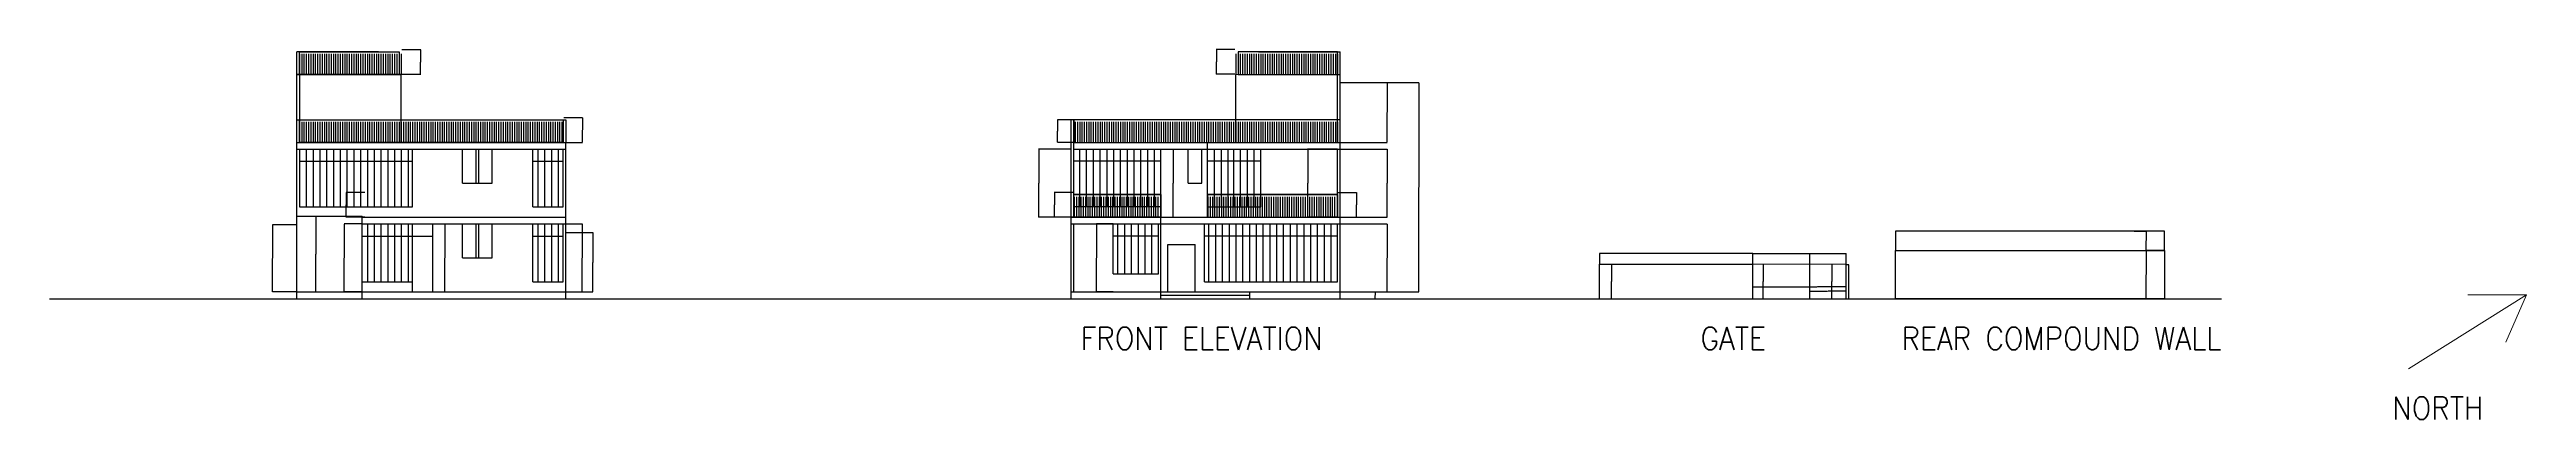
# Model space of a CAD drawing. Header units: feet. Extents: x -1257 to 5708, y 184 to 5555.
# Drawn here: x 607 to 4916, y 4913 to 5555 of the extents above; entities that cross this region are included whole.
import ezdxf

# ---------------------------------------------------------------- set-up
doc = ezdxf.new("R2010")
doc.units = ezdxf.units.FT
doc.header["$MEASUREMENT"] = 0
for name, color, linetype in [('ACCBLK_1', 7, 'Continuous'), ('BLK_1_FLR_1_HT_ROOM', 7, 'Continuous'), ('BLK_1_MUMTY_HT', 7, 'Continuous'), ('BLK_1_PLINTH_HEIGHT', 7, 'Continuous')]:
    doc.layers.add(name, color=color, linetype=linetype)
for name, color, linetype, plot in [('BLK_1_FLR_0_HT_ROOM', 2, 'Continuous', False), ('BLK_1_FLR_0_REGULAR_ROOM', 1, 'Continuous', False), ('BLK_1_FLR_0_WC_BATH_HT', 3, 'Continuous', False), ('BLK_1_FLR_1_KITCHEN', 4, 'Continuous', False), ('BLK_1_FLR_1_REGULAR_ROOM', 1, 'Continuous', False), ('BLK_1_HT_OF_BLDG', 5, 'Continuous', False), ('BLK_1_PARAPET_HT', 2, 'Continuous', False), ('COMPOUNDWALL', 4, 'Continuous', False)]:
    doc.layers.add(name, color=color, linetype=linetype, plot=plot)
for name, color, linetype, lineweight in [('BLK_1_STAIR_COVER', 7, 'Continuous', 0), ('MAIN_GATE', 7, 'Continuous', 0), ('NORTH_DIRECTION', 7, 'Continuous', 0), ('WICKET_GATE', 7, 'Continuous', 0)]:
    doc.layers.add(name, color=color, linetype=linetype, lineweight=lineweight)
doc.layers.add('BLK_1_STAIR_HEADROOM', color=7, linetype='Continuous', lineweight=0, plot=False)
doc.styles.get("Standard").update_dxf_attribs({"font": 'standard'})
doc.dimstyles.get("Standard").update_dxf_attribs({"dimtxt": 0.18, "dimasz": 0.18, "dimexe": 0.18, "dimexo": 0.0625, "dimgap": 0.09, "dimtad": 0, "dimtih": 1, "dimtoh": 1, "dimdec": 1, "dimzin": 0, "dimdsep": 46, "dimlunit": 4, "dimtxsty": 'standard', "dimcen": 0.09, "dimadec": 0, "dimazin": 0, "dimtfac": 1, "dimtdec": 1, "dimtofl": 0, "dimtmove": 0, "dimatfit": 3, "dimfxl": 1, "dimtolj": 1, "dimtzin": 0, "dimarcsym": 0})

# ---------------------------------------------------------------- blocks, each defined once
blk = doc.blocks.new('AUDIT_I_200127221134-2')
blk.add_line((0, 0.45), (0, -0.45))
blk = doc.blocks.new('AUDIT_I_200127221134-3')
at = {"color": 0, "linetype": 'ByBlock', "lineweight": -2}
for p in [(-5.6, 0), (-5.5, 0), (-5.4, 0), (-5.3, 0), (-5.2, 0), (-5.1, 0), (-5, 0), (-4.9, 0), (-4.8, 0), (-4.7, 0), (-4.6, 0), (-4.5, 0), (-4.4, 0), (-4.3, 0), (-4.2, 0), (-4.1, 0), (-4, 0), (-3.9, 0), (-3.8, 0), (-3.7, 0), (-3.6, 0), (-3.5, 0), (-3.4, 0), (-3.3, 0), (-3.2, 0), (-3.1, 0), (-3, 0), (-2.9, 0), (-2.8, 0), (-2.7, 0), (-2.6, 0), (-2.5, 0), (-2.4, 0), (-2.3, 0), (-2.2, 0), (-2.1, 0), (-2, 0), (-1.9, 0), (-1.8, 0), (-1.7, 0), (-1.6, 0), (-1.5, 0), (-1.4, 0), (-1.3, 0), (-1.2, 0), (-1.1, 0), (-1, 0), (-0.9, 0), (-0.8, 0), (-0.7, 0), (-0.6, 0), (-0.5, 0), (-0.4, 0), (-0.3, 0), (-0.2, 0), (-0.1, 0), (0, 0)]:
    blk.add_blockref('AUDIT_I_200127221134-2', p, dxfattribs=at)
blk = doc.blocks.new('AUDIT_I_200127221134-4')
blk.add_line((0, 0.45), (0, -0.45))
blk = doc.blocks.new('AUDIT_I_200127221134-5')
at = {"color": 0, "linetype": 'ByBlock', "lineweight": -2}
for p in [(-3.7, 0), (-3.6, 0), (-3.5, 0), (-3.4, 0), (-3.3, 0), (-3.2, 0), (-3.1, 0), (-3, 0), (-2.9, 0), (-2.8, 0), (-2.7, 0), (-2.6, 0), (-2.5, 0), (-2.4, 0), (-2.3, 0), (-2.2, 0), (-2.1, 0), (-2, 0), (-1.9, 0), (-1.8, 0), (-1.7, 0), (-1.6, 0), (-1.5, 0), (-1.4, 0), (-1.3, 0), (-1.2, 0), (-1.1, 0), (-1, 0), (-0.9, 0), (-0.8, 0), (-0.7, 0), (-0.6, 0), (-0.5, 0), (-0.4, 0), (-0.3, 0), (-0.2, 0), (-0.1, 0), (0, 0)]:
    blk.add_blockref('AUDIT_I_200127221134-4', p, dxfattribs=at)
blk = doc.blocks.new('AUDIT_I_200127221134-6')
blk.add_line((0, 0.45), (0, -0.45))
blk = doc.blocks.new('AUDIT_I_200127221134-7')
at = {"color": 0, "linetype": 'ByBlock', "lineweight": -2}
for p in [(-11.6, 0), (-11.5, 0), (-11.4, 0), (-11.3, 0), (-11.2, 0), (-11.1, 0), (-11, 0), (-10.9, 0), (-10.8, 0), (-10.7, 0), (-10.6, 0), (-10.5, 0), (-10.4, 0), (-10.3, 0), (-10.2, 0), (-10.1, 0), (-10, 0), (-9.9, 0), (-9.8, 0), (-9.7, 0), (-9.6, 0), (-9.5, 0), (-9.4, 0), (-9.3, 0), (-9.2, 0), (-9.1, 0), (-9, 0), (-8.9, 0), (-8.8, 0), (-8.7, 0), (-8.6, 0), (-8.5, 0), (-8.4, 0), (-8.3, 0), (-8.2, 0), (-8.1, 0), (-8, 0), (-7.9, 0), (-7.8, 0), (-7.7, 0), (-7.6, 0), (-7.5, 0), (-7.4, 0), (-7.3, 0), (-7.2, 0), (-7.1, 0), (-7, 0), (-6.9, 0), (-6.8, 0), (-6.7, 0), (-6.6, 0), (-6.5, 0), (-6.4, 0), (-6.3, 0), (-6.2, 0), (-6.1, 0), (-6, 0), (-5.9, 0), (-5.8, 0), (-5.7, 0), (-5.6, 0), (-5.5, 0), (-5.4, 0), (-5.3, 0), (-5.2, 0), (-5.1, 0), (-5, 0), (-4.9, 0), (-4.8, 0), (-4.7, 0), (-4.6, 0), (-4.5, 0), (-4.4, 0), (-4.3, 0), (-4.2, 0), (-4.1, 0), (-4, 0), (-3.9, 0), (-3.8, 0), (-3.7, 0), (-3.6, 0), (-3.5, 0), (-3.4, 0), (-3.3, 0), (-3.2, 0), (-3.1, 0), (-3, 0), (-2.9, 0), (-2.8, 0), (-2.7, 0), (-2.6, 0), (-2.5, 0), (-2.4, 0), (-2.3, 0), (-2.2, 0), (-2.1, 0), (-2, 0), (-1.9, 0), (-1.8, 0), (-1.7, 0), (-1.6, 0), (-1.5, 0), (-1.4, 0), (-1.3, 0), (-1.2, 0), (-1.1, 0), (-1, 0), (-0.9, 0), (-0.8, 0), (-0.7, 0), (-0.6, 0), (-0.5, 0), (-0.4, 0), (-0.3, 0), (-0.2, 0), (-0.1, 0), (0, 0)]:
    blk.add_blockref('AUDIT_I_200127221134-6', p, dxfattribs=at)
blk = doc.blocks.new('AUDIT_I_200127221134-8')
blk.add_line((0, 0.45), (0, -0.45))
blk = doc.blocks.new('AUDIT_I_200127221134-9')
at = {"color": 0, "linetype": 'ByBlock', "lineweight": -2}
for p in [(-4.5, 0), (-4.4, 0), (-4.3, 0), (-4.2, 0), (-4.1, 0), (-4, 0), (-3.9, 0), (-3.8, 0), (-3.7, 0), (-3.6, 0), (-3.5, 0), (-3.4, 0), (-3.3, 0), (-3.2, 0), (-3.1, 0), (-3, 0), (-2.9, 0), (-2.8, 0), (-2.7, 0), (-2.6, 0), (-2.5, 0), (-2.4, 0), (-2.3, 0), (-2.2, 0), (-2.1, 0), (-2, 0), (-1.9, 0), (-1.8, 0), (-1.7, 0), (-1.6, 0), (-1.5, 0), (-1.4, 0), (-1.3, 0), (-1.2, 0), (-1.1, 0), (-1, 0), (-0.9, 0), (-0.8, 0), (-0.7, 0), (-0.6, 0), (-0.5, 0), (-0.4, 0), (-0.3, 0), (-0.2, 0), (-0.1, 0), (0, 0)]:
    blk.add_blockref('AUDIT_I_200127221134-8', p, dxfattribs=at)
blk = doc.blocks.new('*D111')
at = {"layer": 'BLK_1_HT_OF_BLDG', "color": 0, "lineweight": -2, "transparency": 16777216}
for p, q in [((2852.5, 5498.3), (2989.4, 5498.3)), ((2989.2, 5498.1), (2989.2, 5316.7)), ((2989.2, 5134.8), (2989.2, 5316.1)), ((2852.5, 5134.6), (2989.4, 5134.6))]:
    blk.add_line(p, q, dxfattribs=at)
at = {"layer": 'BLK_1_HT_OF_BLDG', "color": 0, "transparency": 16777216}
for points in [[(2989.2, 5498.1), (2989.3, 5498.1), (2989.2, 5498.3)], [(2989.2, 5134.8), (2989.3, 5134.8), (2989.2, 5134.6)]]:
    blk.add_solid(points, dxfattribs=at)
at = {"layer": 'Defpoints', "color": 0, "transparency": 16777216}
for p in [(2852.5, 5498.3), (2989.2, 5498.3), (2852.5, 5134.6)]:
    blk.add_point(p, dxfattribs=at)
at = {"layer": 'BLK_1_HT_OF_BLDG', "color": 0, "transparency": 16777216, "insert": (2989.2, 5316.4), "char_height": 0.18, "width": 0.7, "attachment_point": 5}
blk.add_mtext('\\A1;30\'-3{\\H1x;\\S1/2;}"', dxfattribs=at)
blk = doc.blocks.new('*D112')
at = {"layer": 'BLK_1_FLR_1_HT_ROOM', "color": 0, "lineweight": -2, "transparency": 16777216}
for p, q in [((2852.5, 5382.6), (2934.4, 5382.6)), ((2934.2, 5382.5), (2934.2, 5323.8)), ((2934.2, 5264.7), (2934.2, 5323.4)), ((2852.5, 5264.5), (2934.4, 5264.5))]:
    blk.add_line(p, q, dxfattribs=at)
at = {"layer": 'BLK_1_FLR_1_HT_ROOM', "color": 0, "transparency": 16777216}
for points in [[(2934.2, 5382.5), (2934.3, 5382.5), (2934.2, 5382.6)], [(2934.2, 5264.7), (2934.3, 5264.7), (2934.2, 5264.5)]]:
    blk.add_solid(points, dxfattribs=at)
at = {"layer": 'Defpoints', "color": 0, "transparency": 16777216}
for p in [(2852.5, 5382.6), (2934.2, 5382.6), (2852.5, 5264.5)]:
    blk.add_point(p, dxfattribs=at)
at = {"layer": 'BLK_1_FLR_1_HT_ROOM', "color": 0, "transparency": 16777216, "insert": (2934.2, 5323.6), "char_height": 0.18, "width": 0.7, "attachment_point": 5}
blk.add_mtext('\\A1;9\'-10"', dxfattribs=at)
blk = doc.blocks.new('*D113')
at = {"layer": 'BLK_1_FLR_0_HT_ROOM', "color": 0, "lineweight": -2, "transparency": 16777216}
for p, q in [((2852.5, 5252.7), (2934.4, 5252.7)), ((2934.2, 5252.5), (2934.2, 5193.9)), ((2934.2, 5134.8), (2934.2, 5193.5)), ((2852.5, 5134.6), (2934.4, 5134.6))]:
    blk.add_line(p, q, dxfattribs=at)
at = {"layer": 'BLK_1_FLR_0_HT_ROOM', "color": 0, "transparency": 16777216}
for points in [[(2934.2, 5252.5), (2934.3, 5252.5), (2934.2, 5252.7)], [(2934.2, 5134.8), (2934.3, 5134.8), (2934.2, 5134.6)]]:
    blk.add_solid(points, dxfattribs=at)
at = {"layer": 'Defpoints', "color": 0, "transparency": 16777216}
for p in [(2852.5, 5252.7), (2934.2, 5252.7), (2852.5, 5134.6)]:
    blk.add_point(p, dxfattribs=at)
at = {"layer": 'BLK_1_FLR_0_HT_ROOM', "color": 0, "transparency": 16777216, "insert": (2934.2, 5193.7), "char_height": 0.18, "width": 0.7, "attachment_point": 5}
blk.add_mtext('\\A1;9\'-10"', dxfattribs=at)
blk = doc.blocks.new('AUDIT_I_200127221134-10')
blk.add_line((0, 0.45), (0, -0.45))
blk = doc.blocks.new('AUDIT_I_200127221134-11')
at = {"color": 0, "linetype": 'ByBlock', "lineweight": -2}
for p in [(-4.5, 0), (-4.4, 0), (-4.3, 0), (-4.2, 0), (-4.1, 0), (-4, 0), (-3.9, 0), (-3.8, 0), (-3.7, 0), (-3.6, 0), (-3.5, 0), (-3.4, 0), (-3.3, 0), (-3.2, 0), (-3.1, 0), (-3, 0), (-2.9, 0), (-2.8, 0), (-2.7, 0), (-2.6, 0), (-2.5, 0), (-2.4, 0), (-2.3, 0), (-2.2, 0), (-2.1, 0), (-2, 0), (-1.9, 0), (-1.8, 0), (-1.7, 0), (-1.6, 0), (-1.5, 0), (-1.4, 0), (-1.3, 0), (-1.2, 0), (-1.1, 0), (-1, 0), (-0.9, 0), (-0.8, 0), (-0.7, 0), (-0.6, 0), (-0.5, 0), (-0.4, 0), (-0.3, 0), (-0.2, 0), (-0.1, 0), (0, 0)]:
    blk.add_blockref('AUDIT_I_200127221134-10', p, dxfattribs=at)
blk = doc.blocks.new('AUDIT_I_200127221134-12')
blk.add_line((0, 0.45), (0, -0.45))
blk = doc.blocks.new('AUDIT_I_200127221134-13')
at = {"color": 0, "linetype": 'ByBlock', "lineweight": -2}
for p in [(-11.6, 0), (-11.5, 0), (-11.4, 0), (-11.3, 0), (-11.2, 0), (-11.1, 0), (-11, 0), (-10.9, 0), (-10.8, 0), (-10.7, 0), (-10.6, 0), (-10.5, 0), (-10.4, 0), (-10.3, 0), (-10.2, 0), (-10.1, 0), (-10, 0), (-9.9, 0), (-9.8, 0), (-9.7, 0), (-9.6, 0), (-9.5, 0), (-9.4, 0), (-9.3, 0), (-9.2, 0), (-9.1, 0), (-9, 0), (-8.9, 0), (-8.8, 0), (-8.7, 0), (-8.6, 0), (-8.5, 0), (-8.4, 0), (-8.3, 0), (-8.2, 0), (-8.1, 0), (-8, 0), (-7.9, 0), (-7.8, 0), (-7.7, 0), (-7.6, 0), (-7.5, 0), (-7.4, 0), (-7.3, 0), (-7.2, 0), (-7.1, 0), (-7, 0), (-6.9, 0), (-6.8, 0), (-6.7, 0), (-6.6, 0), (-6.5, 0), (-6.4, 0), (-6.3, 0), (-6.2, 0), (-6.1, 0), (-6, 0), (-5.9, 0), (-5.8, 0), (-5.7, 0), (-5.6, 0), (-5.5, 0), (-5.4, 0), (-5.3, 0), (-5.2, 0), (-5.1, 0), (-5, 0), (-4.9, 0), (-4.8, 0), (-4.7, 0), (-4.6, 0), (-4.5, 0), (-4.4, 0), (-4.3, 0), (-4.2, 0), (-4.1, 0), (-4, 0), (-3.9, 0), (-3.8, 0), (-3.7, 0), (-3.6, 0), (-3.5, 0), (-3.4, 0), (-3.3, 0), (-3.2, 0), (-3.1, 0), (-3, 0), (-2.9, 0), (-2.8, 0), (-2.7, 0), (-2.6, 0), (-2.5, 0), (-2.4, 0), (-2.3, 0), (-2.2, 0), (-2.1, 0), (-2, 0), (-1.9, 0), (-1.8, 0), (-1.7, 0), (-1.6, 0), (-1.5, 0), (-1.4, 0), (-1.3, 0), (-1.2, 0), (-1.1, 0), (-1, 0), (-0.9, 0), (-0.8, 0), (-0.7, 0), (-0.6, 0), (-0.5, 0), (-0.4, 0), (-0.3, 0), (-0.2, 0), (-0.1, 0), (0, 0)]:
    blk.add_blockref('AUDIT_I_200127221134-12', p, dxfattribs=at)
blk = doc.blocks.new('*D114')
at = {"layer": 'ACCBLK_1', "color": 0, "lineweight": -2, "transparency": 16777216}
for p, q in [((1037, 5251.4), (994.5, 5251.4)), ((994.7, 5251.3), (994.7, 5193.2)), ((994.7, 5134.8), (994.7, 5192.8)), ((1037, 5134.6), (994.5, 5134.6))]:
    blk.add_line(p, q, dxfattribs=at)
at = {"layer": 'ACCBLK_1', "color": 0, "transparency": 16777216}
for points in [[(994.6, 5251.3), (994.7, 5251.3), (994.7, 5251.4)], [(994.6, 5134.8), (994.7, 5134.8), (994.7, 5134.6)]]:
    blk.add_solid(points, dxfattribs=at)
at = {"layer": 'Defpoints', "color": 0, "transparency": 16777216}
for p in [(994.7, 5251.4), (1037, 5251.4), (1037, 5134.6)]:
    blk.add_point(p, dxfattribs=at)
at = {"layer": 'ACCBLK_1', "color": 0, "transparency": 16777216, "insert": (994.7, 5193), "char_height": 0.18, "width": 0.7, "attachment_point": 5}
blk.add_mtext('\\A1;9\'-9"', dxfattribs=at)
blk = doc.blocks.new('*D115')
at = {"layer": 'COMPOUNDWALL', "color": 0, "lineweight": -2, "transparency": 16777216}
for p, q in [((3303.9, 5182.8), (3324.6, 5182.8)), ((3324.5, 5182.6), (3324.5, 5153)), ((3324.5, 5123), (3324.5, 5152.6)), ((3303.9, 5122.8), (3324.6, 5122.8))]:
    blk.add_line(p, q, dxfattribs=at)
at = {"layer": 'COMPOUNDWALL', "color": 0, "transparency": 16777216}
for points in [[(3324.4, 5182.6), (3324.5, 5182.6), (3324.5, 5182.8)], [(3324.4, 5123), (3324.5, 5123), (3324.5, 5122.8)]]:
    blk.add_solid(points, dxfattribs=at)
at = {"layer": 'Defpoints', "color": 0, "transparency": 16777216}
for p in [(3303.8, 5182.8), (3303.8, 5122.8), (3324.5, 5122.8)]:
    blk.add_point(p, dxfattribs=at)
at = {"layer": 'COMPOUNDWALL', "color": 0, "transparency": 16777216, "insert": (3324.5, 5152.8), "char_height": 0.18, "width": 0.66, "attachment_point": 5}
blk.add_mtext("\\A1;5'", dxfattribs=at)
blk = doc.blocks.new('*D116')
at = {"layer": 'COMPOUNDWALL', "color": 0, "lineweight": -2, "transparency": 16777216}
for p, q in [((4286.3, 5206.8), (4254.5, 5206.8)), ((4254.7, 5206.6), (4254.7, 5165)), ((4254.7, 5123), (4254.7, 5164.6)), ((4286.3, 5122.8), (4254.5, 5122.8))]:
    blk.add_line(p, q, dxfattribs=at)
at = {"layer": 'COMPOUNDWALL', "color": 0, "transparency": 16777216}
for points in [[(4254.6, 5206.6), (4254.7, 5206.6), (4254.7, 5206.8)], [(4254.6, 5123), (4254.7, 5123), (4254.7, 5122.8)]]:
    blk.add_solid(points, dxfattribs=at)
at = {"layer": 'Defpoints', "color": 0, "transparency": 16777216}
for p in [(4286.4, 5206.8), (4254.7, 5122.8), (4286.4, 5122.8)]:
    blk.add_point(p, dxfattribs=at)
at = {"layer": 'COMPOUNDWALL', "color": 0, "transparency": 16777216, "insert": (4254.7, 5164.8), "char_height": 0.18, "width": 0.66, "attachment_point": 5}
blk.add_mtext("\\A1;7'", dxfattribs=at)
blk = doc.blocks.new('*D117')
at = {"layer": 'COMPOUNDWALL', "color": 0, "lineweight": -2, "transparency": 16777216}
for p, q in [((4234.1, 5240.3), (4254.8, 5240.3)), ((4254.7, 5240.1), (4254.7, 5223.8)), ((4254.7, 5206.9), (4254.7, 5223.2)), ((4234.1, 5206.8), (4254.8, 5206.8))]:
    blk.add_line(p, q, dxfattribs=at)
at = {"layer": 'COMPOUNDWALL', "color": 0, "transparency": 16777216}
for points in [[(4254.6, 5240.1), (4254.7, 5240.1), (4254.7, 5240.3)], [(4254.6, 5206.9), (4254.7, 5206.9), (4254.7, 5206.8)]]:
    blk.add_solid(points, dxfattribs=at)
at = {"layer": 'Defpoints', "color": 0, "transparency": 16777216}
for p in [(4234, 5240.3), (4254.7, 5240.3), (4234, 5206.8)]:
    blk.add_point(p, dxfattribs=at)
at = {"layer": 'COMPOUNDWALL', "color": 0, "transparency": 16777216, "insert": (4254.7, 5223.5), "char_height": 0.18, "attachment_point": 5}
blk.add_mtext('\\A1;2\'-9{\\H1x;\\S1/2;}"', dxfattribs=at)
blk = doc.blocks.new('*D118')
at = {"layer": 'BLK_1_FLR_1_KITCHEN', "color": 0, "lineweight": -2, "transparency": 16777216}
for p, q in [((2457.2, 5252.7), (2428.4, 5252.7)), ((2428.6, 5252.5), (2428.6, 5193.9)), ((2428.6, 5134.8), (2428.6, 5193.5)), ((2457.2, 5134.6), (2428.4, 5134.6))]:
    blk.add_line(p, q, dxfattribs=at)
at = {"layer": 'BLK_1_FLR_1_KITCHEN', "color": 0, "transparency": 16777216}
for points in [[(2428.5, 5252.5), (2428.6, 5252.5), (2428.6, 5252.7)], [(2428.5, 5134.8), (2428.6, 5134.8), (2428.6, 5134.6)]]:
    blk.add_solid(points, dxfattribs=at)
at = {"layer": 'Defpoints', "color": 0, "transparency": 16777216}
for p in [(2457.3, 5252.7), (2428.6, 5134.6), (2457.3, 5134.6)]:
    blk.add_point(p, dxfattribs=at)
at = {"layer": 'BLK_1_FLR_1_KITCHEN', "color": 0, "transparency": 16777216, "insert": (2428.6, 5193.7), "char_height": 0.18, "attachment_point": 5}
blk.add_mtext('\\A1;9\'-10"', dxfattribs=at)
blk = doc.blocks.new('*D122')
at = {"layer": 'BLK_1_PARAPET_HT', "color": 0, "lineweight": -2, "transparency": 16777216}
for p, q in [((2388.9, 5433.8), (2360.6, 5433.8)), ((2360.8, 5433.6), (2360.8, 5414.4)), ((2388.9, 5394.4), (2360.6, 5394.4)), ((2360.8, 5394.6), (2360.8, 5413.8))]:
    blk.add_line(p, q, dxfattribs=at)
at = {"layer": 'BLK_1_PARAPET_HT', "color": 0, "transparency": 16777216}
for points in [[(2360.7, 5433.6), (2360.8, 5433.6), (2360.8, 5433.8)], [(2360.7, 5394.6), (2360.8, 5394.6), (2360.8, 5394.4)]]:
    blk.add_solid(points, dxfattribs=at)
at = {"layer": 'Defpoints', "color": 0, "transparency": 16777216}
for p in [(2360.8, 5433.8), (2389, 5433.8), (2389, 5394.4)]:
    blk.add_point(p, dxfattribs=at)
at = {"layer": 'BLK_1_PARAPET_HT', "color": 0, "transparency": 16777216, "insert": (2360.8, 5414.1), "char_height": 0.18, "attachment_point": 5}
blk.add_mtext('\\A1;3\'-3{\\H1x;\\S1/2;}"', dxfattribs=at)
blk = doc.blocks.new('*D124')
at = {"layer": 'BLK_1_PARAPET_HT', "color": 0, "lineweight": -2, "transparency": 16777216}
for p, q in [((2848, 5307.5), (2880.6, 5307.5)), ((2880.5, 5307.3), (2880.5, 5286.2)), ((2848, 5264.5), (2880.6, 5264.5)), ((2880.5, 5264.7), (2880.5, 5285.8))]:
    blk.add_line(p, q, dxfattribs=at)
at = {"layer": 'BLK_1_PARAPET_HT', "color": 0, "transparency": 16777216}
for points in [[(2880.4, 5307.3), (2880.5, 5307.3), (2880.5, 5307.5)], [(2880.4, 5264.7), (2880.5, 5264.7), (2880.5, 5264.5)]]:
    blk.add_solid(points, dxfattribs=at)
at = {"layer": 'Defpoints', "color": 0, "transparency": 16777216}
for p in [(2847.9, 5307.5), (2847.9, 5264.5), (2880.5, 5264.5)]:
    blk.add_point(p, dxfattribs=at)
at = {"layer": 'BLK_1_PARAPET_HT', "color": 0, "transparency": 16777216, "insert": (2880.5, 5286), "char_height": 0.18, "attachment_point": 5}
blk.add_mtext('\\A1;3\'-7"', dxfattribs=at)
blk = doc.blocks.new('*D125')
at = {"layer": 'BLK_1_MUMTY_HT', "color": 0, "lineweight": -2, "transparency": 16777216}
for p, q in [((2852.5, 5498.3), (2934.4, 5498.3)), ((2934.2, 5498.1), (2934.2, 5446.6)), ((2934.2, 5394.6), (2934.2, 5446.2)), ((2852.5, 5394.4), (2934.4, 5394.4))]:
    blk.add_line(p, q, dxfattribs=at)
at = {"layer": 'BLK_1_MUMTY_HT', "color": 0, "transparency": 16777216}
for points in [[(2934.2, 5498.1), (2934.3, 5498.1), (2934.2, 5498.3)], [(2934.2, 5394.6), (2934.3, 5394.6), (2934.2, 5394.4)]]:
    blk.add_solid(points, dxfattribs=at)
at = {"layer": 'Defpoints', "color": 0, "transparency": 16777216}
for p in [(2852.5, 5498.3), (2934.2, 5498.3), (2852.5, 5394.4)]:
    blk.add_point(p, dxfattribs=at)
at = {"layer": 'BLK_1_MUMTY_HT', "color": 0, "transparency": 16777216, "insert": (2934.2, 5446.4), "char_height": 0.18, "attachment_point": 5}
blk.add_mtext('\\A1;8\'-8"', dxfattribs=at)
blk = doc.blocks.new('*D126')
at = {"layer": 'BLK_1_FLR_0_REGULAR_ROOM', "color": 0, "lineweight": -2, "transparency": 16777216}
for p, q in [((1238.2, 5252.7), (1294.6, 5252.7)), ((1294.4, 5252.5), (1294.4, 5193.9)), ((1294.4, 5134.8), (1294.4, 5193.5)), ((1238.2, 5134.6), (1294.6, 5134.6))]:
    blk.add_line(p, q, dxfattribs=at)
at = {"layer": 'BLK_1_FLR_0_REGULAR_ROOM', "color": 0, "transparency": 16777216}
for points in [[(1294.4, 5252.5), (1294.4, 5252.5), (1294.4, 5252.7)], [(1294.4, 5134.8), (1294.4, 5134.8), (1294.4, 5134.6)]]:
    blk.add_solid(points, dxfattribs=at)
at = {"layer": 'Defpoints', "color": 0, "transparency": 16777216}
for p in [(1238.1, 5252.7), (1294.4, 5252.7), (1238.1, 5134.6)]:
    blk.add_point(p, dxfattribs=at)
at = {"layer": 'BLK_1_FLR_0_REGULAR_ROOM', "color": 0, "transparency": 16777216, "insert": (1294.4, 5193.7), "char_height": 0.18, "attachment_point": 5}
blk.add_mtext('\\A1;9\'-10"', dxfattribs=at)
blk = doc.blocks.new('*D127')
at = {"layer": 'BLK_1_FLR_0_REGULAR_ROOM', "color": 0, "lineweight": -2, "transparency": 16777216}
for p, q in [((1505.1, 5252.7), (1533.9, 5252.7)), ((1533.7, 5252.5), (1533.7, 5193.9)), ((1533.7, 5134.8), (1533.7, 5193.5)), ((1505.1, 5134.6), (1533.9, 5134.6))]:
    blk.add_line(p, q, dxfattribs=at)
at = {"layer": 'BLK_1_FLR_0_REGULAR_ROOM', "color": 0, "transparency": 16777216}
for points in [[(1533.7, 5252.5), (1533.7, 5252.5), (1533.7, 5252.7)], [(1533.7, 5134.8), (1533.7, 5134.8), (1533.7, 5134.6)]]:
    blk.add_solid(points, dxfattribs=at)
at = {"layer": 'Defpoints', "color": 0, "transparency": 16777216}
for p in [(1505, 5252.7), (1533.7, 5252.7), (1505, 5134.6)]:
    blk.add_point(p, dxfattribs=at)
at = {"layer": 'BLK_1_FLR_0_REGULAR_ROOM', "color": 0, "transparency": 16777216, "insert": (1533.7, 5193.7), "char_height": 0.18, "attachment_point": 5}
blk.add_mtext('\\A1;9\'-10"', dxfattribs=at)
blk = doc.blocks.new('*D128')
at = {"layer": 'BLK_1_FLR_0_REGULAR_ROOM', "color": 0, "lineweight": -2, "transparency": 16777216}
for p, q in [((1150.7, 5252.7), (1119.1, 5252.7)), ((1119.3, 5252.5), (1119.3, 5193.9)), ((1119.3, 5134.8), (1119.3, 5193.5)), ((1150.7, 5134.6), (1119.1, 5134.6))]:
    blk.add_line(p, q, dxfattribs=at)
at = {"layer": 'BLK_1_FLR_0_REGULAR_ROOM', "color": 0, "transparency": 16777216}
for points in [[(1119.3, 5252.5), (1119.4, 5252.5), (1119.3, 5252.7)], [(1119.3, 5134.8), (1119.4, 5134.8), (1119.3, 5134.6)]]:
    blk.add_solid(points, dxfattribs=at)
at = {"layer": 'Defpoints', "color": 0, "transparency": 16777216}
for p in [(1119.3, 5252.7), (1150.8, 5252.7), (1150.8, 5134.6)]:
    blk.add_point(p, dxfattribs=at)
at = {"layer": 'BLK_1_FLR_0_REGULAR_ROOM', "color": 0, "transparency": 16777216, "insert": (1119.3, 5193.7), "char_height": 0.18, "attachment_point": 5}
blk.add_mtext('\\A1;9\'-10"', dxfattribs=at)
blk = doc.blocks.new('*D129')
at = {"layer": 'BLK_1_FLR_1_REGULAR_ROOM', "color": 0, "lineweight": -2, "transparency": 16777216}
for p, q in [((2384.4, 5382.6), (2327.6, 5382.6)), ((2327.8, 5382.5), (2327.8, 5323.8)), ((2327.8, 5264.7), (2327.8, 5323.4)), ((2384.4, 5264.5), (2327.6, 5264.5))]:
    blk.add_line(p, q, dxfattribs=at)
at = {"layer": 'BLK_1_FLR_1_REGULAR_ROOM', "color": 0, "transparency": 16777216}
for points in [[(2327.7, 5382.5), (2327.8, 5382.5), (2327.8, 5382.6)], [(2327.7, 5264.7), (2327.8, 5264.7), (2327.8, 5264.5)]]:
    blk.add_solid(points, dxfattribs=at)
at = {"layer": 'Defpoints', "color": 0, "transparency": 16777216}
for p in [(2327.8, 5382.6), (2384.5, 5382.6), (2384.5, 5264.5)]:
    blk.add_point(p, dxfattribs=at)
at = {"layer": 'BLK_1_FLR_1_REGULAR_ROOM', "color": 0, "transparency": 16777216, "insert": (2327.8, 5323.6), "char_height": 0.18, "attachment_point": 5}
blk.add_mtext('\\A1;9\'-10"', dxfattribs=at)
blk = doc.blocks.new('*D130')
at = {"layer": 'BLK_1_FLR_1_REGULAR_ROOM', "color": 0, "lineweight": -2, "transparency": 16777216}
for p, q in [((2540.6, 5382.6), (2561.9, 5382.6)), ((2561.8, 5382.5), (2561.8, 5323.8)), ((2561.8, 5264.7), (2561.8, 5323.4)), ((2540.6, 5264.5), (2561.9, 5264.5))]:
    blk.add_line(p, q, dxfattribs=at)
at = {"layer": 'BLK_1_FLR_1_REGULAR_ROOM', "color": 0, "transparency": 16777216}
for points in [[(2561.7, 5382.5), (2561.8, 5382.5), (2561.8, 5382.6)], [(2561.7, 5264.7), (2561.8, 5264.7), (2561.8, 5264.5)]]:
    blk.add_solid(points, dxfattribs=at)
at = {"layer": 'Defpoints', "color": 0, "transparency": 16777216}
for p in [(2540.6, 5382.6), (2561.8, 5382.6), (2540.6, 5264.5)]:
    blk.add_point(p, dxfattribs=at)
at = {"layer": 'BLK_1_FLR_1_REGULAR_ROOM', "color": 0, "transparency": 16777216, "insert": (2561.8, 5323.6), "char_height": 0.18, "attachment_point": 5}
blk.add_mtext('\\A1;9\'-10"', dxfattribs=at)
blk = doc.blocks.new('*D131')
at = {"layer": 'BLK_1_FLR_1_REGULAR_ROOM', "color": 0, "lineweight": -2, "transparency": 16777216}
for p, q in [((2847.9, 5382.6), (2795.8, 5382.6)), ((2796, 5382.5), (2796, 5323.8)), ((2796, 5264.7), (2796, 5323.4)), ((2847.9, 5264.5), (2795.8, 5264.5))]:
    blk.add_line(p, q, dxfattribs=at)
at = {"layer": 'BLK_1_FLR_1_REGULAR_ROOM', "color": 0, "transparency": 16777216}
for points in [[(2796, 5382.5), (2796, 5382.5), (2796, 5382.6)], [(2796, 5264.7), (2796, 5264.7), (2796, 5264.5)]]:
    blk.add_solid(points, dxfattribs=at)
at = {"layer": 'Defpoints', "color": 0, "transparency": 16777216}
for p in [(2796, 5382.6), (2847.9, 5382.6), (2847.9, 5264.5)]:
    blk.add_point(p, dxfattribs=at)
at = {"layer": 'BLK_1_FLR_1_REGULAR_ROOM', "color": 0, "transparency": 16777216, "insert": (2796, 5323.6), "char_height": 0.18, "attachment_point": 5}
blk.add_mtext('\\A1;9\'-10"', dxfattribs=at)
blk = doc.blocks.new('*D156')
at = {"layer": 'BLK_1_FLR_0_WC_BATH_HT', "color": 0, "lineweight": -2, "transparency": 16777216}
for p, q in [((1070.3, 5266.5), (1070.1, 5266.5)), ((1070.3, 5266.3), (1070.3, 5200.7)), ((1070.3, 5134.8), (1070.3, 5200.3)), ((1070.3, 5134.6), (1070.1, 5134.6))]:
    blk.add_line(p, q, dxfattribs=at)
at = {"layer": 'BLK_1_FLR_0_WC_BATH_HT', "color": 0, "transparency": 16777216}
for points in [[(1070.3, 5266.3), (1070.4, 5266.3), (1070.3, 5266.5)], [(1070.3, 5134.8), (1070.4, 5134.8), (1070.3, 5134.6)]]:
    blk.add_solid(points, dxfattribs=at)
at = {"layer": 'Defpoints', "color": 0, "transparency": 16777216}
for p in [(1070.3, 5266.5), (1070.3, 5266.5), (1070.3, 5134.6)]:
    blk.add_point(p, dxfattribs=at)
at = {"layer": 'BLK_1_FLR_0_WC_BATH_HT', "color": 0, "transparency": 16777216, "insert": (1070.3, 5200.5), "char_height": 0.18, "attachment_point": 5}
blk.add_mtext("\\A1;11'", dxfattribs=at)
blk = doc.blocks.new('*D161')
at = {"layer": 'BLK_1_PLINTH_HEIGHT', "color": 0, "lineweight": -2, "transparency": 16777216}
for p, q in [((2911.8, 5134.6), (2913.5, 5134.6)), ((2913.4, 5134.4), (2913.4, 5128.9)), ((2911.8, 5122.8), (2913.5, 5122.8)), ((2913.4, 5123), (2913.4, 5128.5))]:
    blk.add_line(p, q, dxfattribs=at)
at = {"layer": 'BLK_1_PLINTH_HEIGHT', "color": 0, "transparency": 16777216}
for points in [[(2913.3, 5134.4), (2913.4, 5134.4), (2913.4, 5134.6)], [(2913.3, 5123), (2913.4, 5123), (2913.4, 5122.8)]]:
    blk.add_solid(points, dxfattribs=at)
at = {"layer": 'Defpoints', "color": 0, "transparency": 16777216}
for p in [(2911.8, 5134.6), (2913.4, 5134.6), (2911.8, 5122.8)]:
    blk.add_point(p, dxfattribs=at)
at = {"layer": 'BLK_1_PLINTH_HEIGHT', "color": 0, "transparency": 16777216, "insert": (2913.4, 5128.7), "char_height": 0.18, "attachment_point": 5}
blk.add_mtext("\\A1;1'", dxfattribs=at)
blk = doc.blocks.new('*D162')
at = {"layer": 'BLK_1_PARAPET_HT', "color": 0, "lineweight": -2, "transparency": 16777216}
for p, q in [((2387.6, 5307.5), (2354.9, 5307.5)), ((2355.1, 5307.3), (2355.1, 5286.2)), ((2387.6, 5264.5), (2354.9, 5264.5)), ((2355.1, 5264.7), (2355.1, 5285.8))]:
    blk.add_line(p, q, dxfattribs=at)
at = {"layer": 'BLK_1_PARAPET_HT', "color": 0, "transparency": 16777216}
for points in [[(2355.1, 5307.3), (2355.1, 5307.3), (2355.1, 5307.5)], [(2355.1, 5264.7), (2355.1, 5264.7), (2355.1, 5264.5)]]:
    blk.add_solid(points, dxfattribs=at)
at = {"layer": 'Defpoints', "color": 0, "transparency": 16777216}
for p in [(2387.6, 5307.5), (2355.1, 5264.5), (2387.6, 5264.5)]:
    blk.add_point(p, dxfattribs=at)
at = {"layer": 'BLK_1_PARAPET_HT', "color": 0, "transparency": 16777216, "insert": (2355.1, 5286), "char_height": 0.18, "attachment_point": 5}
blk.add_mtext('\\A1;3\'-7"', dxfattribs=at)
blk = doc.blocks.new('*D163')
at = {"layer": 'BLK_1_PARAPET_HT', "color": 0, "lineweight": -2, "transparency": 16777216}
for p, q in [((2669.3, 5555.5), (2636.7, 5555.5)), ((2636.9, 5555.3), (2636.9, 5534.2)), ((2636.9, 5512.7), (2636.9, 5533.8)), ((2669.3, 5512.6), (2636.7, 5512.6))]:
    blk.add_line(p, q, dxfattribs=at)
at = {"layer": 'BLK_1_PARAPET_HT', "color": 0, "transparency": 16777216}
for points in [[(2636.9, 5555.3), (2636.9, 5555.3), (2636.9, 5555.5)], [(2636.9, 5512.7), (2636.9, 5512.7), (2636.9, 5512.6)]]:
    blk.add_solid(points, dxfattribs=at)
at = {"layer": 'Defpoints', "color": 0, "transparency": 16777216}
for p in [(2669.4, 5555.5), (2636.9, 5512.6), (2669.4, 5512.6)]:
    blk.add_point(p, dxfattribs=at)
at = {"layer": 'BLK_1_PARAPET_HT', "color": 0, "transparency": 16777216, "insert": (2636.9, 5534), "char_height": 0.18, "attachment_point": 5}
blk.add_mtext('\\A1;3\'-7"', dxfattribs=at)
blk = doc.blocks.new('*D165')
at = {"layer": 'BLK_1_PARAPET_HT', "color": 0, "lineweight": -2, "transparency": 16777216}
for p, q in [((1501.7, 5437.4), (1534.3, 5437.4)), ((1534.1, 5437.2), (1534.1, 5416.1)), ((1501.7, 5394.4), (1534.3, 5394.4)), ((1534.1, 5394.6), (1534.1, 5415.7))]:
    blk.add_line(p, q, dxfattribs=at)
at = {"layer": 'BLK_1_PARAPET_HT', "color": 0, "transparency": 16777216}
for points in [[(1534.1, 5437.2), (1534.1, 5437.2), (1534.1, 5437.4)], [(1534.1, 5394.6), (1534.1, 5394.6), (1534.1, 5394.4)]]:
    blk.add_solid(points, dxfattribs=at)
at = {"layer": 'Defpoints', "color": 0, "transparency": 16777216}
for p in [(1501.6, 5437.4), (1501.6, 5394.4), (1534.1, 5394.4)]:
    blk.add_point(p, dxfattribs=at)
at = {"layer": 'BLK_1_PARAPET_HT', "color": 0, "transparency": 16777216, "insert": (1534.1, 5415.9), "char_height": 0.18, "attachment_point": 5}
blk.add_mtext('\\A1;3\'-7"', dxfattribs=at)
blk = doc.blocks.new('*D164')
at = {"layer": 'BLK_1_PARAPET_HT', "color": 0, "lineweight": -2, "transparency": 16777216}
for p, q in [((1155.5, 5307.5), (1122.8, 5307.5)), ((1123, 5307.3), (1123, 5286.2)), ((1155.5, 5264.5), (1122.8, 5264.5)), ((1123, 5264.7), (1123, 5285.8))]:
    blk.add_line(p, q, dxfattribs=at)
at = {"layer": 'BLK_1_PARAPET_HT', "color": 0, "transparency": 16777216}
for points in [[(1123, 5307.3), (1123, 5307.3), (1123, 5307.5)], [(1123, 5264.7), (1123, 5264.7), (1123, 5264.5)]]:
    blk.add_solid(points, dxfattribs=at)
at = {"layer": 'Defpoints', "color": 0, "transparency": 16777216}
for p in [(1155.5, 5307.5), (1123, 5264.5), (1155.5, 5264.5)]:
    blk.add_point(p, dxfattribs=at)
at = {"layer": 'BLK_1_PARAPET_HT', "color": 0, "transparency": 16777216, "insert": (1123, 5286), "char_height": 0.18, "attachment_point": 5}
blk.add_mtext('\\A1;3\'-7"', dxfattribs=at)
blk = doc.blocks.new('*D166')
at = {"layer": 'BLK_1_PARAPET_HT', "color": 0, "lineweight": -2, "transparency": 16777216}
for p, q in [((1219.9, 5555.5), (1252.5, 5555.5)), ((1252.3, 5555.3), (1252.3, 5534.2)), ((1252.3, 5512.7), (1252.3, 5533.8)), ((1219.9, 5512.6), (1252.5, 5512.6))]:
    blk.add_line(p, q, dxfattribs=at)
at = {"layer": 'BLK_1_PARAPET_HT', "color": 0, "transparency": 16777216}
for points in [[(1252.3, 5555.3), (1252.4, 5555.3), (1252.3, 5555.5)], [(1252.3, 5512.7), (1252.4, 5512.7), (1252.3, 5512.6)]]:
    blk.add_solid(points, dxfattribs=at)
at = {"layer": 'Defpoints', "color": 0, "transparency": 16777216}
for p in [(1219.8, 5555.5), (1219.8, 5512.6), (1252.3, 5512.6)]:
    blk.add_point(p, dxfattribs=at)
at = {"layer": 'BLK_1_PARAPET_HT', "color": 0, "transparency": 16777216, "insert": (1252.3, 5534), "char_height": 0.18, "attachment_point": 5}
blk.add_mtext('\\A1;3\'-7"', dxfattribs=at)
blk = doc.blocks.new('*D167')
at = {"layer": 'BLK_1_STAIR_HEADROOM', "color": 0, "lineweight": -2, "transparency": 16777216}
for p, q in [((1505.1, 5237.9), (1552.3, 5237.9)), ((1552.2, 5237.7), (1552.2, 5186.5)), ((1552.2, 5134.8), (1552.2, 5185.9)), ((1505.1, 5134.6), (1552.3, 5134.6))]:
    blk.add_line(p, q, dxfattribs=at)
at = {"layer": 'BLK_1_STAIR_HEADROOM', "color": 0, "transparency": 16777216}
for points in [[(1552.1, 5237.7), (1552.2, 5237.7), (1552.2, 5237.9)], [(1552.1, 5134.8), (1552.2, 5134.8), (1552.2, 5134.6)]]:
    blk.add_solid(points, dxfattribs=at)
at = {"layer": 'Defpoints', "color": 0, "transparency": 16777216}
for p in [(1505, 5237.9), (1552.2, 5237.9), (1505, 5134.6)]:
    blk.add_point(p, dxfattribs=at)
at = {"layer": 'BLK_1_STAIR_HEADROOM', "color": 0, "transparency": 16777216, "insert": (1552.2, 5186.2), "char_height": 0.18, "attachment_point": 5}
blk.add_mtext('\\A1;8\'-7{\\H1x;\\S1/2;}"', dxfattribs=at)
blk = doc.blocks.new('*D170')
at = {"layer": 'Defpoints', "color": 0, "transparency": 16777216}
for p in [(3588.4, 5182.8), (3588.4, 5122.8), (3588.4, 5122.8)]:
    blk.add_point(p, dxfattribs=at)
at = {"layer": 'MAIN_GATE', "color": 0, "lineweight": -2, "transparency": 16777216}
for p, q in [((3588.4, 5182.6), (3588.4, 5153)), ((3588.5, 5182.8), (3588.6, 5182.8)), ((3588.4, 5123), (3588.4, 5152.6)), ((3588.5, 5122.8), (3588.6, 5122.8))]:
    blk.add_line(p, q, dxfattribs=at)
at = {"layer": 'MAIN_GATE', "color": 0, "transparency": 16777216}
for points in [[(3588.4, 5182.6), (3588.4, 5182.6), (3588.4, 5182.8)], [(3588.4, 5123), (3588.4, 5123), (3588.4, 5122.8)]]:
    blk.add_solid(points, dxfattribs=at)
at = {"layer": 'MAIN_GATE', "color": 0, "transparency": 16777216, "insert": (3588.4, 5152.8), "char_height": 0.18, "attachment_point": 5}
blk.add_mtext("\\A1;5'", dxfattribs=at)
blk = doc.blocks.new('*D171')
at = {"layer": 'Defpoints', "color": 0, "transparency": 16777216}
for p in [(3570.5, 5143.6), (3732.9, 5143.6), (3732.9, 5143.6)]:
    blk.add_point(p, dxfattribs=at)
at = {"layer": 'MAIN_GATE', "color": 0, "lineweight": -2, "transparency": 16777216}
for p, q in [((3570.5, 5143.6), (3570.5, 5143.8)), ((3570.6, 5143.6), (3681.7, 5143.6)), ((3732.7, 5143.6), (3682.9, 5143.6)), ((3732.9, 5143.6), (3732.9, 5143.8))]:
    blk.add_line(p, q, dxfattribs=at)
at = {"layer": 'MAIN_GATE', "color": 0, "transparency": 16777216}
for points in [[(3570.6, 5143.6), (3570.6, 5143.6), (3570.5, 5143.6)], [(3732.7, 5143.6), (3732.7, 5143.6), (3732.9, 5143.6)]]:
    blk.add_solid(points, dxfattribs=at)
at = {"layer": 'MAIN_GATE', "color": 0, "transparency": 16777216, "insert": (3682.3, 5143.6), "char_height": 0.18, "attachment_point": 5}
blk.add_mtext('\\A1;13\'-6{\\H1x;\\S1/2;}"', dxfattribs=at)
blk = doc.blocks.new('*D172')
at = {"layer": 'Defpoints', "color": 0, "transparency": 16777216}
for p in [(3708, 5182.8), (3708, 5122.8), (3708, 5122.8)]:
    blk.add_point(p, dxfattribs=at)
at = {"layer": 'WICKET_GATE', "color": 0, "lineweight": -2, "transparency": 16777216}
for p, q in [((3708, 5182.6), (3708, 5153)), ((3708.1, 5182.8), (3708.2, 5182.8)), ((3708, 5123), (3708, 5152.6)), ((3708.1, 5122.8), (3708.2, 5122.8))]:
    blk.add_line(p, q, dxfattribs=at)
at = {"layer": 'WICKET_GATE', "color": 0, "transparency": 16777216}
for points in [[(3708, 5182.6), (3708, 5182.6), (3708, 5182.8)], [(3708, 5123), (3708, 5123), (3708, 5122.8)]]:
    blk.add_solid(points, dxfattribs=at)
at = {"layer": 'WICKET_GATE', "color": 0, "transparency": 16777216, "insert": (3708, 5152.8), "char_height": 0.18, "attachment_point": 5}
blk.add_mtext("\\A1;5'", dxfattribs=at)
blk = doc.blocks.new('*D173')
at = {"layer": 'Defpoints', "color": 0, "transparency": 16777216}
for p in [(3668.9, 5136.1), (3732.9, 5136.1), (3732.9, 5136.1)]:
    blk.add_point(p, dxfattribs=at)
at = {"layer": 'WICKET_GATE', "color": 0, "lineweight": -2, "transparency": 16777216}
for p, q in [((3668.9, 5136.1), (3668.9, 5136.2)), ((3669.1, 5136.1), (3700.4, 5136.1)), ((3732.7, 5136.1), (3701.3, 5136.1)), ((3732.9, 5136.1), (3732.9, 5136.2))]:
    blk.add_line(p, q, dxfattribs=at)
at = {"layer": 'WICKET_GATE', "color": 0, "transparency": 16777216}
for points in [[(3669.1, 5136.1), (3669.1, 5136), (3668.9, 5136.1)], [(3732.7, 5136.1), (3732.7, 5136), (3732.9, 5136.1)]]:
    blk.add_solid(points, dxfattribs=at)
at = {"layer": 'WICKET_GATE', "color": 0, "transparency": 16777216, "insert": (3700.9, 5136.1), "char_height": 0.18, "attachment_point": 5}
blk.add_mtext('\\A1;5\'-4"', dxfattribs=at)

msp = doc.modelspace()

# ---------------------------------------------------------------- linework, layer by layer
for p, q in [((1037.02, 5122.79), (1037.02, 5551.93)), ((1179.35, 5551.93), (1037.02, 5551.93)), ((2710.14, 5551.93), (2852.47, 5551.93)), ((2847.94, 5394.44), (2847.94, 5551.93)), ((2852.47, 5122.79), (2852.47, 5551.93)), ((1037.02, 5512.56), (1218.72, 5512.56)), ((1179.35, 5512.56), (1037.02, 5512.56)), ((1218.72, 5394.44), (1218.72, 5512.56)), ((2670.77, 5394.44), (2670.77, 5512.56)), ((2710.14, 5512.56), (2852.47, 5512.56)), ((1037.02, 5433.81), (1505.02, 5433.81)), ((1505.02, 5433.81), (1505.02, 5394.44)), ((2384.47, 5122.79), (2384.47, 5433.81)), ((2852.47, 5433.81), (2384.47, 5433.81)), ((2388.99, 5264.52), (2388.99, 5433.81)), ((1037.02, 5394.44), (1505.02, 5394.44)), ((1505.02, 5122.79), (1505.02, 5394.44)), ((2388.99, 5394.44), (2852.47, 5394.44)), ((2621.56, 5382.63), (2621.56, 5394.44)), ((1037.02, 5382.63), (1505.02, 5382.63)), ((1041.55, 5382.63), (1041.55, 5282.24)), ((1041.55, 5361.65), (1238.09, 5361.65)), ((1053.36, 5382.63), (1053.36, 5282.24)), ((1065.17, 5382.63), (1065.17, 5282.24)), ((1076.98, 5382.63), (1076.98, 5282.24)), ((1088.79, 5382.63), (1088.79, 5282.24)), ((1100.61, 5382.63), (1100.61, 5282.24)), ((1112.42, 5382.63), (1112.42, 5282.24)), ((1124.23, 5382.63), (1124.23, 5282.24)), ((1136.04, 5382.63), (1136.04, 5282.24)), ((1147.85, 5382.63), (1147.85, 5282.24)), ((1159.66, 5382.63), (1159.66, 5282.24)), ((1171.47, 5382.63), (1171.47, 5282.24)), ((1183.28, 5382.63), (1183.28, 5282.24)), ((1195.09, 5382.63), (1195.09, 5282.24)), ((1206.9, 5382.63), (1206.9, 5282.24)), ((1218.72, 5382.63), (1218.72, 5282.24)), ((1230.53, 5382.63), (1230.53, 5282.24)), ((1238.09, 5282.24), (1238.09, 5382.63)), ((1325.3, 5323.58), (1325.3, 5382.63)), ((1348.92, 5323.58), (1348.92, 5382.63)), ((1353.45, 5323.58), (1353.45, 5382.63)), ((1377.07, 5323.58), (1377.07, 5382.63)), ((1447.35, 5282.24), (1447.35, 5382.63)), ((1447.35, 5361.65), (1500.5, 5361.65)), ((1456.2, 5382.63), (1456.2, 5282.24)), ((1468.02, 5382.63), (1468.02, 5282.24)), ((1479.83, 5382.63), (1479.83, 5282.24)), ((1491.64, 5382.63), (1491.64, 5282.24)), ((1500.5, 5282.24), (1500.5, 5382.63)), ((2388.99, 5382.63), (2852.47, 5382.63)), ((2540.57, 5361.65), (2388.99, 5361.65)), ((2398.84, 5382.63), (2398.84, 5282.24)), ((2410.65, 5382.63), (2410.65, 5282.24)), ((2422.46, 5382.63), (2422.46, 5282.24)), ((2434.27, 5382.63), (2434.27, 5282.24)), ((2446.08, 5382.63), (2446.08, 5282.24)), ((2457.89, 5382.63), (2457.89, 5282.24)), ((2469.7, 5382.63), (2469.7, 5282.24)), ((2481.51, 5382.63), (2481.51, 5282.24)), ((2493.33, 5382.63), (2493.33, 5282.24)), ((2505.14, 5382.63), (2505.14, 5282.24)), ((2516.95, 5382.63), (2516.95, 5282.24)), ((2528.76, 5382.63), (2528.76, 5282.24)), ((2540.57, 5122.79), (2540.57, 5382.63)), ((2588.1, 5323.58), (2588.1, 5382.63)), ((2611.72, 5323.58), (2611.72, 5382.63)), ((2621.56, 5264.52), (2621.56, 5382.63)), ((2714.08, 5361.65), (2621.56, 5361.65)), ((2633.37, 5382.63), (2633.37, 5282.24)), ((2645.18, 5382.63), (2645.18, 5282.24)), ((2656.99, 5382.63), (2656.99, 5282.24)), ((2666.84, 5382.63), (2666.84, 5282.24)), ((2678.65, 5382.63), (2678.65, 5282.24)), ((2690.46, 5382.63), (2690.46, 5282.24)), ((2702.27, 5382.63), (2702.27, 5282.24)), ((2714.08, 5282.24), (2714.08, 5382.63)), ((2847.94, 5264.52), (2847.94, 5382.63)), ((1325.3, 5323.58), (1377.07, 5323.58)), ((2540.57, 5303.89), (2388.99, 5303.89)), ((2588.1, 5323.58), (2611.72, 5323.58)), ((2621.56, 5303.89), (2847.94, 5303.89)), ((2847.94, 5303.89), (2847.94, 5264.52)), ((1037.02, 5266.49), (1150.8, 5266.49)), ((1041.55, 5282.24), (1238.09, 5282.24)), ((1150.8, 5122.79), (1150.8, 5266.49)), ((1150.8, 5264.52), (1505.02, 5264.52)), ((1447.35, 5282.24), (1500.5, 5282.24)), ((2384.47, 5264.52), (2852.47, 5264.52)), ((2540.57, 5282.24), (2388.99, 5282.24)), ((2621.56, 5282.24), (2714.08, 5282.24)), ((1150.8, 5252.71), (1505.02, 5252.71)), ((1150.8, 5231.73), (1238.09, 5231.73)), ((1159.66, 5252.71), (1159.66, 5152.32)), ((1171.47, 5252.71), (1171.47, 5152.32)), ((1183.28, 5252.71), (1183.28, 5152.32)), ((1195.09, 5252.71), (1195.09, 5152.32)), ((1206.9, 5252.71), (1206.9, 5152.32)), ((1218.72, 5252.71), (1218.72, 5152.32)), ((1230.53, 5252.71), (1230.53, 5152.32)), ((1238.09, 5152.32), (1238.09, 5252.71)), ((1238.09, 5134.6), (1238.09, 5252.71)), ((1238.09, 5231.73), (1273.53, 5231.73)), ((1273.53, 5134.6), (1273.53, 5252.71)), ((1325.3, 5193.66), (1325.3, 5252.71)), ((1348.92, 5193.66), (1348.92, 5252.71)), ((1353.45, 5193.66), (1353.45, 5252.71)), ((1377.07, 5193.66), (1377.07, 5252.71)), ((1447.35, 5152.32), (1447.35, 5252.71)), ((1447.35, 5231.73), (1500.5, 5231.73)), ((1456.2, 5252.71), (1456.2, 5152.32)), ((1468.02, 5252.71), (1468.02, 5152.32)), ((1479.83, 5252.71), (1479.83, 5152.32)), ((1491.64, 5252.71), (1491.64, 5152.32)), ((1500.5, 5152.32), (1500.5, 5252.71)), ((2384.47, 5252.71), (2852.47, 5252.71)), ((2388.99, 5134.6), (2388.99, 5252.71)), ((2457.3, 5166.1), (2457.3, 5252.71)), ((2536.04, 5231.73), (2457.3, 5231.73)), ((2465.18, 5252.71), (2465.18, 5166.1)), ((2476.99, 5252.71), (2476.99, 5166.1)), ((2488.8, 5252.71), (2488.8, 5166.1)), ((2500.61, 5252.71), (2500.61, 5166.1)), ((2512.42, 5252.71), (2512.42, 5166.1)), ((2524.23, 5252.71), (2524.23, 5166.1)), ((2536.04, 5166.1), (2536.04, 5252.71)), ((2552.66, 5217.28), (2599.91, 5217.28)), ((2552.66, 5134.6), (2552.66, 5217.28)), ((2599.91, 5134.6), (2599.91, 5217.28)), ((2616.25, 5152.32), (2616.25, 5252.71)), ((2847.94, 5231.73), (2616.25, 5231.73)), ((2623.53, 5252.71), (2623.53, 5152.32)), ((2635.34, 5252.71), (2635.34, 5152.32)), ((2647.15, 5252.71), (2647.15, 5152.32)), ((2658.96, 5252.71), (2658.96, 5152.32)), ((2670.77, 5252.71), (2670.77, 5152.32)), ((2682.59, 5252.71), (2682.59, 5152.32)), ((2694.4, 5252.71), (2694.4, 5152.32)), ((2706.21, 5252.71), (2706.21, 5152.32)), ((2718.02, 5252.71), (2718.02, 5152.32)), ((2729.83, 5252.71), (2729.83, 5152.32)), ((2741.64, 5252.71), (2741.64, 5152.32)), ((2753.45, 5252.71), (2753.45, 5152.32)), ((2765.26, 5252.71), (2765.26, 5152.32)), ((2777.07, 5252.71), (2777.07, 5152.32)), ((2788.88, 5252.71), (2788.88, 5152.32)), ((2800.7, 5252.71), (2800.7, 5152.32)), ((2812.51, 5252.71), (2812.51, 5152.32)), ((2824.32, 5252.71), (2824.32, 5152.32)), ((2836.13, 5252.71), (2836.13, 5152.32)), ((2847.94, 5152.32), (2847.94, 5252.71)), ((1325.3, 5193.66), (1377.07, 5193.66)), ((3303.83, 5122.79), (3303.83, 5182.79)), ((3303.83, 5182.79), (3570.45, 5182.79)), ((3570.45, 5201.53), (3732.9, 5201.53)), ((3570.45, 5122.79), (3570.45, 5201.53)), ((3668.88, 5201.53), (3668.88, 5122.79)), ((3732.9, 5122.79), (3732.9, 5201.53)), ((3737.43, 5181.85), (3732.9, 5181.85)), ((3737.43, 5122.79), (3737.43, 5181.85)), ((1037.02, 5134.6), (1505.02, 5134.6)), ((1150.8, 5152.32), (1238.09, 5152.32)), ((1447.35, 5152.32), (1500.5, 5152.32)), ((2384.47, 5134.6), (2852.47, 5134.6)), ((2457.3, 5166.1), (2536.04, 5166.1)), ((2694.99, 5128.7), (2540.57, 5128.7)), ((2616.25, 5152.32), (2847.94, 5152.32)), ((2694.99, 5122.79), (2694.99, 5134.6)), ((606.71, 5122.79), (4385.93, 5122.79)), ((2384.47, 5122.79), (2992.36, 5122.79))]:
    msp.add_line(p, q)
for points in [[(1214.78, 5551.93), (1214.78, 5512.56), (1041.55, 5512.56), (1041.55, 5551.93), (1175.41, 5551.93)], [(1214.78, 5551.93), (1214.78, 5512.56), (1041.55, 5512.56), (1041.55, 5551.93), (1175.41, 5551.93)], [(2674.71, 5551.93), (2674.71, 5512.56), (2847.94, 5512.56), (2847.94, 5551.93), (2714.08, 5551.93)], [(1041.55, 5394.44), (1218.72, 5394.44), (1218.72, 5512.56), (1041.55, 5512.56), (1041.55, 5394.44)], [(2388.99, 5303.89), (2540.57, 5303.89), (2540.57, 5264.52), (2388.99, 5264.52), (2388.99, 5303.89)], [(2621.56, 5303.89), (2621.56, 5264.52), (2847.94, 5264.52), (2847.94, 5303.89), (2621.56, 5303.89)], [(3818.41, 5206.77), (4286.41, 5206.77), (4286.41, 5240.33), (3818.41, 5240.33)], [(3303.83, 5182.79), (3570.45, 5182.79), (3570.45, 5201.53), (3303.83, 5201.53)], [(3818.41, 5206.77), (4286.41, 5206.77), (4286.41, 5122.79), (3818.41, 5122.79)]]:
    msp.add_lwpolyline(points, close=True)
for points in [[(1500.5, 5433.81), (1500.5, 5394.44), (1041.55, 5394.44), (1041.55, 5433.81), (1500.5, 5433.81)], [(2388.99, 5433.81), (2388.99, 5394.44), (2847.94, 5394.44), (2847.94, 5433.81), (2388.99, 5433.81)]]:
    msp.add_lwpolyline(points)
at = {"layer": 'BLK_1_STAIR_COVER'}
msp.add_lwpolyline([(2847.94, 5394.44), (2670.77, 5394.44), (2670.77, 5512.56), (2847.94, 5512.56), (2847.94, 5394.44)], close=True, dxfattribs=at)
at = {"layer": 'MAIN_GATE'}
msp.add_lwpolyline([(3570.45, 5182.79), (3732.9, 5182.79), (3732.9, 5122.79), (3570.45, 5122.79), (3570.45, 5182.79)], close=True, dxfattribs=at)
at = {"layer": 'NORTH_DIRECTION'}
msp.add_line((4916.48, 5129.86), (4880.42, 5047.33), dxfattribs=at)
msp.add_lwpolyline([(4711.43, 5000.94), (4916.48, 5129.86), (4814.7, 5129.86)], dxfattribs=at)
at = {"layer": 'WICKET_GATE'}
msp.add_lwpolyline([(3732.9, 5122.79), (3732.9, 5182.79), (3668.88, 5182.79), (3668.88, 5122.79), (3732.9, 5122.79)], close=True, dxfattribs=at)

# ---------------------------------------------------------------- block references
at = {"yscale": 39.3701, "zscale": 39.3701}
for name, p, xscale in [('AUDIT_I_200127221134-11', (1041.55, 5530.27), -39.3701), ('AUDIT_I_200127221134-9', (2847.94, 5530.27), 39.3701), ('AUDIT_I_200127221134-13', (1041.55, 5412.16), -39.3701), ('AUDIT_I_200127221134-7', (2847.94, 5412.16), 39.3701), ('AUDIT_I_200127221134-5', (2535.18, 5282.24), 39.3701), ('AUDIT_I_200127221134-3', (2842.55, 5282.24), 39.3701)]:
    msp.add_blockref(name, p, dxfattribs=dict(at, xscale=xscale))

# ---------------------------------------------------------------- texts
at = {"attachment_point": 1}
for s, insert, char_height, width in [('FRONT ELEVATION', (2400.55, 5073.72), 39.3701, 475.722), ('GATE', (3479.28, 5073.72), 39.37, 126.8592), ('REAR COMPOUND WALL', (3829.06, 5073.72), 39.3701, 614.611)]:
    msp.add_mtext(s, dxfattribs=dict(at, insert=insert, char_height=char_height, width=width))
at = {"layer": 'NORTH_DIRECTION', "insert": (4683.24, 4952.66), "char_height": 39.37, "attachment_point": 1}
msp.add_mtext_dynamic_manual_height_columns('NORTH', width=226.644, gutter_width=196.85, heights=[0], dxfattribs=at)

# ---------------------------------------------------------------- dimensions: what is measured, and where the dimension line sits
at = {"layer": 'ACCBLK_1', "color": 6, "true_color": 0xff00ff}
dim = msp.add_linear_dim(base=(994.6706, 5251.4482), p1=(1037.023, 5134.6021), p2=(1037.023, 5251.4482), angle=90, dimstyle='Standard', dxfattribs=at)
dim.commit()
dim.dimension.update_dxf_attribs({"geometry": '*D114', "text_midpoint": (994.6706, 5193.0252)})
at = {"layer": 'BLK_1_FLR_0_HT_ROOM'}
dim = msp.add_linear_dim(base=(2934.24, 5252.71), p1=(2852.47, 5134.6), p2=(2852.47, 5252.71), angle=90, dimstyle='Standard', dxfattribs=at)
dim.commit()
dim.dimension.update_dxf_attribs({"geometry": '*D113', "text_midpoint": (2934.24, 5193.66)})
at = {"layer": 'BLK_1_FLR_0_REGULAR_ROOM', "color": 1}
dim = msp.add_linear_dim(base=(1119.32, 5252.71), p1=(1150.8, 5134.6), p2=(1150.8, 5252.71), angle=90, dimstyle='Standard', dxfattribs=at)
dim.commit()
dim.dimension.update_dxf_attribs({"geometry": '*D128', "text_midpoint": (1119.32, 5193.66)})
at = {"layer": 'BLK_1_FLR_0_REGULAR_ROOM'}
dim = msp.add_aligned_dim(p1=(1238.09, 5134.6), p2=(1238.09, 5252.71), distance=-56.29, dimstyle='Standard', dxfattribs=at)
dim.commit()
dim.dimension.update_dxf_attribs({"geometry": '*D126', "text_midpoint": (1294.39, 5193.66)})
dim = msp.add_linear_dim(base=(1533.69, 5252.71), p1=(1505.02, 5134.6), p2=(1505.02, 5252.71), angle=90, dimstyle='Standard', dxfattribs=at)
dim.commit()
dim.dimension.update_dxf_attribs({"geometry": '*D127', "text_midpoint": (1533.69, 5193.66)})
at = {"layer": 'BLK_1_FLR_0_WC_BATH_HT'}
dim = msp.add_linear_dim(base=(1070.33, 5266.49), p1=(1070.33, 5134.6), p2=(1070.33, 5266.49), angle=90, dimstyle='Standard', dxfattribs=at)
dim.commit()
dim.dimension.update_dxf_attribs({"geometry": '*D156', "text_midpoint": (1070.33, 5200.55)})
at = {"layer": 'BLK_1_FLR_1_HT_ROOM'}
dim = msp.add_linear_dim(base=(2934.24, 5382.63), p1=(2852.47, 5264.52), p2=(2852.47, 5382.63), angle=90, dimstyle='Standard', dxfattribs=at)
dim.commit()
dim.dimension.update_dxf_attribs({"geometry": '*D112', "text_midpoint": (2934.24, 5323.58)})
at = {"layer": 'BLK_1_FLR_1_KITCHEN', "color": 1}
dim = msp.add_linear_dim(base=(2428.58, 5134.6), p1=(2457.3, 5252.71), p2=(2457.3, 5134.6), angle=90, dimstyle='Standard', dxfattribs=at)
dim.commit()
dim.dimension.update_dxf_attribs({"geometry": '*D118', "text_midpoint": (2428.58, 5193.66)})
at = {"layer": 'BLK_1_FLR_1_REGULAR_ROOM'}
for base, p1, p2, picture, middle in [((2327.76, 5382.63), (2384.47, 5264.52), (2384.47, 5382.63), '*D129', (2327.76, 5323.58)), ((2561.77, 5382.63), (2540.57, 5264.52), (2540.57, 5382.63), '*D130', (2561.77, 5323.58)), ((2795.99, 5382.63), (2847.94, 5264.52), (2847.94, 5382.63), '*D131', (2795.99, 5323.58))]:
    dim = msp.add_linear_dim(base=base, p1=p1, p2=p2, angle=90, dimstyle='Standard', dxfattribs=at)
    dim.commit()
    dim.dimension.update_dxf_attribs({"geometry": picture, "text_midpoint": middle})
at = {"layer": 'BLK_1_HT_OF_BLDG'}
dim = msp.add_linear_dim(base=(2989.24, 5498.28), p1=(2852.47, 5134.6), p2=(2852.47, 5498.28), angle=90, dimstyle='Standard', dxfattribs=at)
dim.commit()
dim.dimension.update_dxf_attribs({"geometry": '*D111', "text_midpoint": (2989.24, 5316.44)})
at = {"layer": 'BLK_1_MUMTY_HT'}
dim = msp.add_linear_dim(base=(2934.24, 5498.28), p1=(2852.47, 5394.44), p2=(2852.47, 5498.28), angle=90, dimstyle='Standard', dxfattribs=at)
dim.commit()
dim.dimension.update_dxf_attribs({"geometry": '*D125', "text_midpoint": (2934.24, 5446.36)})
at = {"layer": 'BLK_1_PARAPET_HT', "color": 3}
for base, p1, p2, picture, middle in [((1252.33, 5512.56), (1219.82, 5555.49), (1219.82, 5512.56), '*D166', (1252.33, 5534.02)), ((2636.89, 5512.56), (2669.4, 5555.49), (2669.4, 5512.56), '*D163', (2636.89, 5534.02)), ((1534.11, 5394.44), (1501.6, 5437.38), (1501.6, 5394.44), '*D165', (1534.11, 5415.91)), ((1123.01, 5264.52), (1155.52, 5307.45), (1155.52, 5264.52), '*D164', (1123.01, 5285.99)), ((2355.11, 5264.52), (2387.62, 5307.45), (2387.62, 5264.52), '*D162', (2355.11, 5285.99)), ((2880.45, 5264.52), (2847.94, 5307.45), (2847.94, 5264.52), '*D124', (2880.45, 5285.99))]:
    dim = msp.add_linear_dim(base=base, p1=p1, p2=p2, angle=90, dimstyle='Standard', dxfattribs=at)
    dim.commit()
    dim.dimension.update_dxf_attribs({"geometry": picture, "text_midpoint": middle})
at = {"layer": 'BLK_1_PARAPET_HT', "color": 2}
dim = msp.add_linear_dim(base=(2360.77, 5433.81), p1=(2388.99, 5394.44), p2=(2388.99, 5433.81), angle=90, dimstyle='Standard', dxfattribs=at)
dim.commit()
dim.dimension.update_dxf_attribs({"geometry": '*D122', "text_midpoint": (2360.77, 5414.13)})
at = {"layer": 'BLK_1_PLINTH_HEIGHT'}
dim = msp.add_linear_dim(base=(2913.36, 5134.6), p1=(2911.77, 5122.79), p2=(2911.77, 5134.6), angle=90, dimstyle='Standard', dxfattribs=at)
dim.commit()
dim.dimension.update_dxf_attribs({"geometry": '*D161', "text_midpoint": (2913.36, 5128.7)})
at = {"layer": 'BLK_1_STAIR_HEADROOM'}
dim = msp.add_linear_dim(base=(1552.16, 5237.86), p1=(1505.02, 5134.6), p2=(1505.02, 5237.86), angle=90, dimstyle='Standard', dxfattribs=at)
dim.commit()
dim.dimension.update_dxf_attribs({"geometry": '*D167', "text_midpoint": (1552.16, 5186.23)})
at = {"layer": 'COMPOUNDWALL', "color": 3}
dim = msp.add_linear_dim(base=(4254.66, 5240.33), p1=(4234.02, 5206.77), p2=(4234.02, 5240.33), angle=90, dimstyle='Standard', dxfattribs=at)
dim.commit()
dim.dimension.update_dxf_attribs({"geometry": '*D117', "text_midpoint": (4254.66, 5223.55)})
at = {"layer": 'COMPOUNDWALL', "color": 1}
dim = msp.add_linear_dim(base=(3324.46, 5122.79), p1=(3303.83, 5182.79), p2=(3303.83, 5122.79), angle=90, dimstyle='Standard', dxfattribs=at)
dim.commit()
dim.dimension.update_dxf_attribs({"geometry": '*D115', "text_midpoint": (3324.46, 5152.79)})
at = {"layer": 'COMPOUNDWALL', "color": 2}
dim = msp.add_linear_dim(base=(4254.66, 5122.79), p1=(4286.41, 5206.77), p2=(4286.41, 5122.79), angle=90, dimstyle='Standard', dxfattribs=at)
dim.commit()
dim.dimension.update_dxf_attribs({"geometry": '*D116', "text_midpoint": (4254.66, 5164.78)})
at = {"layer": 'MAIN_GATE', "color": 1}
dim = msp.add_linear_dim(base=(3588.42, 5122.79), p1=(3588.42, 5182.79), p2=(3588.42, 5122.79), angle=90, dimstyle='Standard', dxfattribs=at)
dim.commit()
dim.dimension.update_dxf_attribs({"geometry": '*D170', "text_midpoint": (3588.42, 5152.79)})
at = {"layer": 'MAIN_GATE', "color": 2}
dim = msp.add_linear_dim(base=(3732.902, 5143.586), p1=(3570.451, 5143.586), p2=(3732.902, 5143.586), dimstyle='Standard', dxfattribs=at)
dim.commit()
dim.dimension.update_dxf_attribs({"geometry": '*D171', "text_midpoint": (3682.3365, 5143.586), "dimtype": 160})
at = {"layer": 'WICKET_GATE', "color": 1}
dim = msp.add_linear_dim(base=(3708.01, 5122.79), p1=(3708.01, 5182.79), p2=(3708.01, 5122.79), angle=90, dimstyle='Standard', dxfattribs=at)
dim.commit()
dim.dimension.update_dxf_attribs({"geometry": '*D172', "text_midpoint": (3708.01, 5152.79)})
at = {"layer": 'WICKET_GATE', "color": 2}
dim = msp.add_linear_dim(base=(3732.9, 5136.06), p1=(3668.88, 5136.06), p2=(3732.9, 5136.06), dimstyle='Standard', dxfattribs=at)
dim.commit()
dim.dimension.update_dxf_attribs({"geometry": '*D173', "text_midpoint": (3700.89, 5136.06)})

doc.saveas('drawing.dxf')
